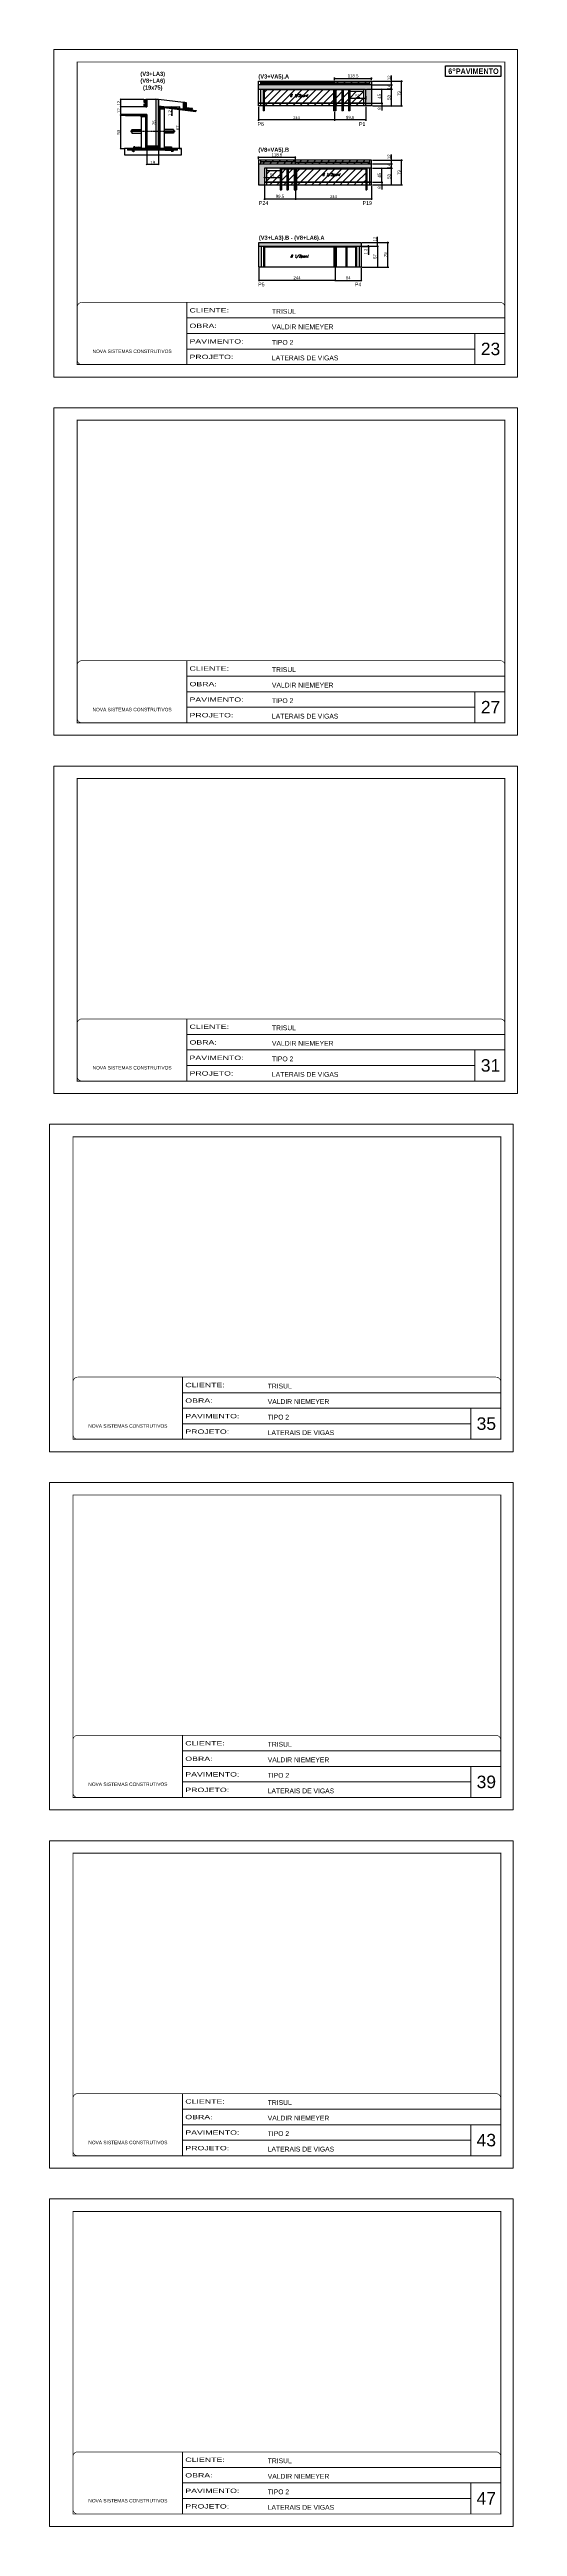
# Model space of a CAD drawing. Extents: x 3330 to 22105, y 1197 to 30204.
# Drawn here: x 16016 to 17515, y 16129 to 24070 of the extents above; entities that cross this region are included whole.
import ezdxf

# ---------------------------------------------------------------- set-up
doc = ezdxf.new("R2010")
doc.units = 0
for name, pattern in [('CONTINUO', [0]), ('DASHED', [0.75, 0.5, -0.25]), ('HIDDEN', [0.375, 0.25, -0.125])]:
    doc.linetypes.add(name, pattern=pattern)
for name, color, linetype in [('5', 5, 'Continuous'), ('barrote', 251, 'Continuous'), ('COTA', 241, 'Continuous'), ('NOMENCLATURA', 7, 'Continuous'), ('Painéis', 200, 'Continuous'), ('presilha', 1, 'Continuous'), ('SARR_2.2x10', 60, 'Continuous'), ('SARR_2.2x7', 40, 'Continuous'), ('SARR_3.5x7', 81, 'Continuous'), ('SARR_EDITAR', 141, 'Continuous'), ('TENSOR', 3, 'Continuous'), ('texto', 7, 'Continuous')]:
    doc.layers.add(name, color=color, linetype=linetype)
for name, color, linetype, lineweight in [('CARIMBO', 255, 'Continuous', 9), ('CONCRETO', 251, 'Continuous', 25), ('Folhas', 255, 'Continuous', 9), ('Hachura', 251, 'Continuous', 9), ('SARRAFO DE PRESSAO', 251, 'DASHED', 9), ('SCO-___-LAJ', 2, 'Continuous', 0)]:
    doc.layers.add(name, color=color, linetype=linetype, lineweight=lineweight)
doc.styles.add('ARIAL', font='arial.ttf')
doc.styles.add('COTA TECNICA', font='techl___.ttf', dxfattribs={"height": 10})
doc.styles.add('COTA TECNICA 2X', font='techl___.ttf', dxfattribs={"height": 10})
doc.styles.add('COTA TECNICA-50', font='techl___.ttf', dxfattribs={"height": 9})
doc.styles.add('Romans', font='romans.shx')
doc.styles.get("Standard").update_dxf_attribs({"font": 'arial.ttf'})
doc.styles.add('TECNICA', font='techb___.ttf', dxfattribs={"height": 10})
doc.styles.add('Tecnologia', font='')
doc.styles.get('Tecnologia').set_extended_font_data('Forgotten Futurist')
doc.dimstyles.new('COTA PAINEL-50', dxfattribs={"dimtxt": 9, "dimasz": 3, "dimexe": 3, "dimexo": 3, "dimgap": 3, "dimtad": 1, "dimdec": 1, "dimzin": 12, "dimdsep": 46, "dimtxsty": 'COTA TECNICA-50', "dimblk1": 'OBLIQUE', "dimblk2": 'OBLIQUE', "dimsah": 1, "dimcen": 0.9, "dimclrd": 4, "dimclre": 4, "dimclrt": 240, "dimadec": 1, "dimazin": 3, "dimtfac": 1, "dimtdec": 1, "dimtmove": 0, "dimatfit": 3, "dimfxl": 1, "dimtolj": 1, "dimtzin": 12, "dimarcsym": 0})
doc.dimstyles.new('PAINEL', dxfattribs={"dimtxt": 10, "dimasz": 3, "dimexe": 3, "dimexo": 3, "dimgap": 3, "dimtad": 1, "dimdec": 1, "dimzin": 12, "dimdsep": 46, "dimtxsty": 'COTA TECNICA', "dimblk1": 'OBLIQUE', "dimblk2": 'OBLIQUE', "dimsah": 1, "dimcen": 0.9, "dimclrd": 4, "dimclre": 4, "dimclrt": 240, "dimadec": 1, "dimazin": 3, "dimtfac": 1, "dimtdec": 1, "dimtmove": 0, "dimatfit": 3, "dimfxl": 1, "dimtolj": 1, "dimtzin": 12, "dimarcsym": 0})
doc.dimstyles.new('SECAO', dxfattribs={"dimscale": 0.333333, "dimtxt": 5, "dimasz": 9, "dimexe": 3, "dimexo": 3, "dimgap": 3, "dimtad": 1, "dimdec": 1, "dimlfac": 0.5, "dimzin": 12, "dimdsep": 46, "dimtxsty": 'COTA TECNICA 2X', "dimblk1": 'OBLIQUE', "dimblk2": 'OBLIQUE', "dimsah": 1, "dimcen": 0.9, "dimclrd": 4, "dimclre": 4, "dimclrt": 240, "dimadec": 1, "dimazin": 3, "dimtfac": 1, "dimtdec": 1, "dimtmove": 0, "dimatfit": 3, "dimfxl": 1, "dimtolj": 1, "dimtzin": 12, "dimarcsym": 0})
pattern_1 = [(135, (49483.377, -99759.7201), (-1.122532015, -1.122532015), [])]

# ---------------------------------------------------------------- blocks, each defined once
blk = doc.blocks.new('9999999999')
at = {"color": 30, "linetype": 'CONTINUO'}
for p, q in [((98564.6, 34230.2), (98564.6, 34429.4)), ((98564.6, 34379.6), (99584, 34379.6)), ((98564.6, 34329.8), (99488, 34329.8)), ((99584, 34329.8), (99488, 34329.8)), ((99488, 34329.8), (99488, 34230.2)), ((98564.6, 34280), (99488, 34280))]:
    blk.add_line(p, q, dxfattribs=at)
at = {"color": 30, "linetype": 'CONTINUO', "const_width": 2}
blk.add_lwpolyline([(99584, 34230.2), (99584, 34414.4, 0.414214), (99569, 34429.4), (98229, 34429.4, 0.414214), (98214, 34414.4), (98214, 34245.2, 0.414214), (98229, 34230.2), (99584, 34230.2)], format="xyb", dxfattribs=at)
at = {"layer": 'Folhas'}
blk.add_lwpolyline([(98139, 34190.2), (99624, 34190.2), (99624, 35240.2), (98139, 35240.2)], close=True, dxfattribs=at)
at = {"layer": 'Folhas', "color": 30, "const_width": 3}
blk.add_lwpolyline([(98214, 34230.2), (99584, 34230.2), (99584, 35200.2), (98214, 35200.2)], close=True, dxfattribs=at)
at = {"color": 7, "linetype": 'Continuous', "ltscale": 5, "style": 'ARIAL'}
for s, height, p in [('TRISUL', 15.48, (98837.7, 34393.1)), ('VALDIR NIEMEYER', 15.483, (98837.7, 34343.3)), ('TIPO 2', 15.48, (98837.7, 34293.5)), ('NOVA SISTEMAS CONSTRUTIVOS', 11.059, (98263.2, 34267.2)), ('LATERAIS DE VIGAS', 15.483, (98837.7, 34243.7))]:
    blk.add_text(s, height=height, dxfattribs=at).set_placement(p)
at = {"layer": 'Folhas', "color": 7, "style": 'Tecnologia', "width": 1.5}
for s, p in [('CLIENTE:', (98573.7, 34397.2)), ('OBRA:', (98573.7, 34347.3)), ('PAVIMENTO:', (98573.7, 34297.5)), ('PROJETO:', (98573.7, 34247.7))]:
    blk.add_text(s, height=14, dxfattribs=at).set_placement(p)
blk = doc.blocks.new('PRESILHA METÁLICA 1')
at = {"layer": 'presilha'}
for p, q in [((0, 13), (6, 13)), ((0, 13), (0, 0)), ((6, 0), (0, 0)), ((6, 15), (7, 15)), ((6, -3), (6, 15)), ((6, 13), (6, 0)), ((7, 11), (7, 20)), ((7, 15), (7, -3)), ((38, 4), (7, 4)), ((12, 21), (9, 21)), ((9, 12), (9, 19)), ((12, 19), (10, 19)), ((38, 11), (10, 11)), ((12, 21), (12, 19)), ((38, 11), (38, 4)), ((7, -3), (6, -3))]:
    blk.add_line(p, q, dxfattribs=at)
for centre, radius, start, end in [((9, 20), 1.14, 90, 180), ((10, 19), 0.57, 90, 180), ((10, 12), 0.57, 180, 270)]:
    blk.add_arc(centre, radius, start, end, dxfattribs=at)
blk = doc.blocks.new('_Oblique')
at = {"color": 0, "linetype": 'ByBlock', "lineweight": -2}
blk.add_line((-0.5, -0.5), (0.5, 0.5), dxfattribs=at)
blk = doc.blocks.new('*D2264')
at = {"layer": 'COTA', "color": 4, "lineweight": -2, "transparency": 16777216}
for p, q in [((16327.4, 23751.4), (16327.4, 23701.2)), ((16365.4, 23751.4), (16365.4, 23701.2)), ((16327.4, 23702.2), (16365.4, 23702.2))]:
    blk.add_line(p, q, dxfattribs=at)
at = {"layer": 'Defpoints', "color": 0, "transparency": 16777216}
for p in [(16327.4, 23752.4), (16365.4, 23752.4), (16365.4, 23702.2)]:
    blk.add_point(p, dxfattribs=at)
at = {"layer": 'COTA', "color": 4, "lineweight": -2, "transparency": 16777216, "xscale": 3, "yscale": 3, "zscale": 3, "rotation": 180}
blk.add_blockref('_Oblique', (16327.4, 23702.2), dxfattribs=at)
at = {"layer": 'COTA', "color": 4, "lineweight": -2, "transparency": 16777216, "xscale": 3, "yscale": 3, "zscale": 3}
blk.add_blockref('_Oblique', (16365.4, 23702.2), dxfattribs=at)
at = {"layer": 'COTA', "color": 240, "transparency": 16777216, "insert": (16346.4, 23708.3), "char_height": 10, "attachment_point": 5, "style": 'COTA TECNICA 2X'}
blk.add_mtext('\\A1;19', dxfattribs=at)
blk = doc.blocks.new('*D2265')
at = {"layer": 'COTA', "color": 4, "lineweight": -2, "transparency": 16777216}
for p, q in [((16257.7, 23858.4), (16242.8, 23858.4)), ((16243.8, 23752.4), (16243.8, 23858.4)), ((16255.4, 23752.4), (16242.8, 23752.4))]:
    blk.add_line(p, q, dxfattribs=at)
at = {"layer": 'Defpoints', "color": 0, "transparency": 16777216}
for p in [(16243.8, 23858.4), (16258.7, 23858.4), (16256.4, 23752.4)]:
    blk.add_point(p, dxfattribs=at)
at = {"layer": 'COTA', "color": 4, "lineweight": -2, "transparency": 16777216, "xscale": 3, "yscale": 3, "zscale": 3}
for p, rotation in [((16243.8, 23858.4), 90), ((16243.8, 23752.4), 270)]:
    blk.add_blockref('_Oblique', p, dxfattribs=dict(at, rotation=rotation))
at = {"layer": 'COTA', "color": 240, "transparency": 16777216, "insert": (16237.5, 23805.4), "char_height": 10, "attachment_point": 5, "rotation": 90, "style": 'COTA TECNICA 2X'}
blk.add_mtext('\\A1;53', dxfattribs=at)
blk = doc.blocks.new('*D2266')
at = {"layer": 'COTA', "color": 4, "lineweight": -2, "transparency": 16777216}
for p, q in [((16257.7, 23886.4), (16242.8, 23886.4)), ((16257.7, 23862.4), (16242.8, 23862.4)), ((16243.8, 23862.4), (16243.8, 23886.4))]:
    blk.add_line(p, q, dxfattribs=at)
at = {"layer": 'Defpoints', "color": 0, "transparency": 16777216}
for p in [(16243.8, 23886.4), (16258.7, 23886.4), (16258.7, 23862.4)]:
    blk.add_point(p, dxfattribs=at)
at = {"layer": 'COTA', "color": 4, "lineweight": -2, "transparency": 16777216, "xscale": 3, "yscale": 3, "zscale": 3}
for p, rotation in [((16243.8, 23886.4), 90), ((16243.8, 23862.4), 270)]:
    blk.add_blockref('_Oblique', p, dxfattribs=dict(at, rotation=rotation))
at = {"layer": 'COTA', "color": 240, "transparency": 16777216, "insert": (16237.7, 23874.4), "char_height": 10, "attachment_point": 5, "rotation": 90, "style": 'COTA TECNICA 2X'}
blk.add_mtext('\\A1;12', dxfattribs=at)
blk = doc.blocks.new('*D2267')
at = {"layer": 'COTA', "color": 4, "lineweight": -2, "transparency": 16777216}
for p, q in [((16318.4, 23910.4), (16242.8, 23910.4)), ((16243.8, 23886.4), (16243.8, 23910.4)), ((16257.7, 23886.4), (16242.8, 23886.4))]:
    blk.add_line(p, q, dxfattribs=at)
at = {"layer": 'Defpoints', "color": 0, "transparency": 16777216}
for p in [(16243.8, 23910.4), (16319.4, 23910.4), (16258.7, 23886.4)]:
    blk.add_point(p, dxfattribs=at)
at = {"layer": 'COTA', "color": 4, "lineweight": -2, "transparency": 16777216, "xscale": 3, "yscale": 3, "zscale": 3}
for p, rotation in [((16243.8, 23910.4), 90), ((16243.8, 23886.4), 270)]:
    blk.add_blockref('_Oblique', p, dxfattribs=dict(at, rotation=rotation))
at = {"layer": 'COTA', "color": 240, "transparency": 16777216, "insert": (16237.7, 23898.4), "char_height": 10, "attachment_point": 5, "rotation": 90, "style": 'COTA TECNICA 2X'}
blk.add_mtext('\\A1;12', dxfattribs=at)
blk = doc.blocks.new('*D2268')
at = {"layer": 'COTA', "color": 4, "lineweight": -2, "transparency": 16777216}
for p, q in [((16366.4, 23886.4), (16433.7, 23886.4)), ((16432.7, 23752.4), (16432.7, 23886.4)), ((16437.3, 23752.4), (16431.7, 23752.4))]:
    blk.add_line(p, q, dxfattribs=at)
at = {"layer": 'Defpoints', "color": 0, "transparency": 16777216}
for p in [(16365.4, 23886.4), (16432.7, 23886.4), (16438.3, 23752.4)]:
    blk.add_point(p, dxfattribs=at)
at = {"layer": 'COTA', "color": 4, "lineweight": -2, "transparency": 16777216, "xscale": 3, "yscale": 3, "zscale": 3}
for p, rotation in [((16432.7, 23886.4), 90), ((16432.7, 23752.4), 270)]:
    blk.add_blockref('_Oblique', p, dxfattribs=dict(at, rotation=rotation))
at = {"layer": 'COTA', "color": 240, "transparency": 16777216, "insert": (16426.6, 23819.4), "char_height": 10, "attachment_point": 5, "rotation": 90, "style": 'COTA TECNICA 2X'}
blk.add_mtext('\\A1;67', dxfattribs=at)
blk = doc.blocks.new('*D2269')
at = {"layer": 'COTA', "color": 4, "lineweight": -2, "transparency": 16777216}
for p, q in [((16364.4, 23910.4), (16356.2, 23910.4)), ((16357.2, 23760.4), (16357.2, 23910.4)), ((16364.4, 23760.4), (16356.2, 23760.4))]:
    blk.add_line(p, q, dxfattribs=at)
at = {"layer": 'Defpoints', "color": 0, "transparency": 16777216}
for p in [(16357.2, 23910.4), (16365.4, 23910.4), (16365.4, 23760.4)]:
    blk.add_point(p, dxfattribs=at)
at = {"layer": 'COTA', "color": 4, "lineweight": -2, "transparency": 16777216, "xscale": 3, "yscale": 3, "zscale": 3}
for p, rotation in [((16357.2, 23910.4), 90), ((16357.2, 23760.4), 270)]:
    blk.add_blockref('_Oblique', p, dxfattribs=dict(at, rotation=rotation))
at = {"layer": 'COTA', "color": 240, "transparency": 16777216, "insert": (16351.1, 23835.4), "char_height": 10, "attachment_point": 5, "rotation": 90, "style": 'COTA TECNICA 2X'}
blk.add_mtext('\\A1;75', dxfattribs=at)
blk = doc.blocks.new('*D2270')
at = {"layer": 'COTA', "color": 4, "lineweight": -2, "transparency": 16777216}
for p, q in [((16366.4, 23886.4), (16408.5, 23886.4)), ((16384, 23884.1), (16408.5, 23884.1)), ((16407.5, 23886.4), (16407.5, 23884.1)), ((16407.5, 23884.1), (16407.5, 23858))]:
    blk.add_line(p, q, dxfattribs=at)
at = {"layer": 'Defpoints', "color": 0, "transparency": 16777216}
for p in [(16365.4, 23886.4), (16383, 23884.1), (16407.5, 23886.4)]:
    blk.add_point(p, dxfattribs=at)
at = {"layer": 'COTA', "color": 4, "lineweight": -2, "transparency": 16777216, "xscale": 3, "yscale": 3, "zscale": 3}
for p, rotation in [((16407.5, 23886.4), 90), ((16407.5, 23884.1), 270)]:
    blk.add_blockref('_Oblique', p, dxfattribs=dict(at, rotation=rotation))
at = {"layer": 'COTA', "color": 240, "transparency": 16777216, "insert": (16401.5, 23866.2), "char_height": 10, "attachment_point": 5, "rotation": 90, "style": 'COTA TECNICA 2X'}
blk.add_mtext('\\A1;1.2', dxfattribs=at)
blk = doc.blocks.new('*D2279')
at = {"layer": 'COTA', "color": 4, "linetype": 'ByBlock', "lineweight": -2, "transparency": 16777216}
for p, q in [((16685, 23886.8), (16685, 23841.5)), ((16929, 23844.5), (16685, 23844.5)), ((16929, 23870.8), (16929, 23841.5))]:
    blk.add_line(p, q, dxfattribs=at)
at = {"layer": 'Defpoints', "color": 0, "linetype": 'ByBlock', "transparency": 16777216}
for p in [(16685, 23889.8), (16685, 23844.5), (16929, 23873.8)]:
    blk.add_point(p, dxfattribs=at)
at = {"layer": 'COTA', "color": 4, "linetype": 'ByBlock', "lineweight": -2, "transparency": 16777216, "xscale": 3, "yscale": 3, "zscale": 3, "rotation": 180}
blk.add_blockref('_Oblique', (16685, 23844.5), dxfattribs=at)
at = {"layer": 'COTA', "color": 4, "linetype": 'ByBlock', "lineweight": -2, "transparency": 16777216, "xscale": 3, "yscale": 3, "zscale": 3}
blk.add_blockref('_Oblique', (16929, 23844.5), dxfattribs=at)
at = {"layer": 'COTA', "color": 240, "linetype": 'ByBlock', "transparency": 16777216, "insert": (16807, 23852.1), "char_height": 9, "attachment_point": 5, "style": 'COTA TECNICA-50'}
blk.add_mtext('\\A1;244', dxfattribs=at)
blk = doc.blocks.new('*D2280')
at = {"layer": 'COTA', "color": 4, "linetype": 'ByBlock', "lineweight": -2, "transparency": 16777216}
for p, q in [((16929, 23870.8), (16929, 23841.5)), ((17028.5, 23844.5), (16929, 23844.5)), ((17028.5, 23886.8), (17028.5, 23841.5))]:
    blk.add_line(p, q, dxfattribs=at)
at = {"layer": 'Defpoints', "color": 0, "linetype": 'ByBlock', "transparency": 16777216}
for p in [(16929, 23873.8), (16929, 23844.5), (17028.5, 23889.8)]:
    blk.add_point(p, dxfattribs=at)
at = {"layer": 'COTA', "color": 4, "linetype": 'ByBlock', "lineweight": -2, "transparency": 16777216, "xscale": 3, "yscale": 3, "zscale": 3, "rotation": 180}
blk.add_blockref('_Oblique', (16929, 23844.5), dxfattribs=at)
at = {"layer": 'COTA', "color": 4, "linetype": 'ByBlock', "lineweight": -2, "transparency": 16777216, "xscale": 3, "yscale": 3, "zscale": 3}
blk.add_blockref('_Oblique', (17028.5, 23844.5), dxfattribs=at)
at = {"layer": 'COTA', "color": 240, "linetype": 'ByBlock', "transparency": 16777216, "insert": (16978.7, 23852.6), "char_height": 10, "attachment_point": 5, "style": 'COTA TECNICA'}
blk.add_mtext('\\A1;99.5', dxfattribs=at)
blk = doc.blocks.new('*D2287')
at = {"layer": 'COTA', "color": 4, "lineweight": -2, "transparency": 16777216}
for p, q in [((16977.5, 23920.4), (16977.5, 23910.3)), ((17028.5, 23913.3), (16977.5, 23913.3)), ((17028.5, 23920.4), (17028.5, 23910.3))]:
    blk.add_line(p, q, dxfattribs=at)
at = {"layer": 'Defpoints', "color": 0, "transparency": 16777216}
for p in [(16977.5, 23923.4), (16977.5, 23913.3), (17028.5, 23923.4)]:
    blk.add_point(p, dxfattribs=at)
at = {"layer": 'COTA', "color": 4, "lineweight": -2, "transparency": 16777216, "xscale": 3, "yscale": 3, "zscale": 3, "rotation": 180}
blk.add_blockref('_Oblique', (16977.5, 23913.3), dxfattribs=at)
at = {"layer": 'COTA', "color": 4, "lineweight": -2, "transparency": 16777216, "xscale": 3, "yscale": 3, "zscale": 3}
blk.add_blockref('_Oblique', (17028.5, 23913.3), dxfattribs=at)
at = {"layer": 'COTA', "color": 240, "transparency": 16777216, "insert": (17003, 23921.4), "char_height": 10, "attachment_point": 5, "style": 'COTA TECNICA'}
blk.add_mtext('\\A1;51', dxfattribs=at)
blk = doc.blocks.new('*D2288')
at = {"layer": 'COTA', "color": 4, "lineweight": -2, "transparency": 16777216}
for p, q in [((17031.5, 23942.8), (17114.5, 23942.8)), ((17111.5, 23889.8), (17111.5, 23942.8)), ((17050.5, 23889.8), (17114.5, 23889.8))]:
    blk.add_line(p, q, dxfattribs=at)
at = {"layer": 'Defpoints', "color": 0, "transparency": 16777216}
for p in [(17028.5, 23942.8), (17111.5, 23942.8), (17047.5, 23889.8)]:
    blk.add_point(p, dxfattribs=at)
at = {"layer": 'COTA', "color": 4, "lineweight": -2, "transparency": 16777216, "xscale": 3, "yscale": 3, "zscale": 3}
for p, rotation in [((17111.5, 23942.8), 90), ((17111.5, 23889.8), 270)]:
    blk.add_blockref('_Oblique', p, dxfattribs=dict(at, rotation=rotation))
at = {"layer": 'COTA', "color": 240, "transparency": 16777216, "insert": (17103.3, 23916.3), "char_height": 10, "attachment_point": 5, "rotation": 90, "style": 'COTA TECNICA'}
blk.add_mtext('\\A1;53', dxfattribs=at)
blk = doc.blocks.new('*D2289')
at = {"layer": 'COTA', "color": 4, "lineweight": -2, "transparency": 16777216}
for p, q in [((17031.5, 23897.8), (17083.5, 23897.8)), ((17050.5, 23889.8), (17083.5, 23889.8)), ((17080.5, 23897.8), (17080.5, 23889.8)), ((17080.5, 23889.8), (17080.5, 23875))]:
    blk.add_line(p, q, dxfattribs=at)
at = {"layer": 'Defpoints', "color": 0, "transparency": 16777216}
for p in [(17028.5, 23897.8), (17047.5, 23889.8), (17080.5, 23897.8)]:
    blk.add_point(p, dxfattribs=at)
at = {"layer": 'COTA', "color": 4, "lineweight": -2, "transparency": 16777216, "xscale": 3, "yscale": 3, "zscale": 3}
for p, rotation in [((17080.5, 23897.8), 90), ((17080.5, 23889.8), 270)]:
    blk.add_blockref('_Oblique', p, dxfattribs=dict(at, rotation=rotation))
at = {"layer": 'COTA', "color": 240, "transparency": 16777216, "insert": (17072.4, 23880.9), "char_height": 10, "attachment_point": 5, "rotation": 90, "style": 'COTA TECNICA'}
blk.add_mtext('\\A1;8', dxfattribs=at)
blk = doc.blocks.new('*D2290')
at = {"layer": 'COTA', "color": 4, "lineweight": -2, "transparency": 16777216}
for p, q in [((17031.5, 23942.8), (17083.5, 23942.8)), ((17080.5, 23897.8), (17080.5, 23942.8)), ((17031.5, 23897.8), (17083.5, 23897.8))]:
    blk.add_line(p, q, dxfattribs=at)
at = {"layer": 'Defpoints', "color": 0, "transparency": 16777216}
for p in [(17028.5, 23942.8), (17080.5, 23942.8), (17028.5, 23897.8)]:
    blk.add_point(p, dxfattribs=at)
at = {"layer": 'COTA', "color": 4, "lineweight": -2, "transparency": 16777216, "xscale": 3, "yscale": 3, "zscale": 3}
for p, rotation in [((17080.5, 23942.8), 90), ((17080.5, 23897.8), 270)]:
    blk.add_blockref('_Oblique', p, dxfattribs=dict(at, rotation=rotation))
at = {"layer": 'COTA', "color": 240, "transparency": 16777216, "insert": (17072.4, 23920.3), "char_height": 10, "attachment_point": 5, "rotation": 90, "style": 'COTA TECNICA'}
blk.add_mtext('\\A1;45', dxfattribs=at)
blk = doc.blocks.new('*D2285')
at = {"layer": 'COTA', "color": 4, "lineweight": -2, "transparency": 16777216}
for p, q in [((16929, 23971.8), (16929, 23980.7)), ((16929, 23977.7), (17047.5, 23977.7)), ((17047.5, 23971.8), (17047.5, 23980.7))]:
    blk.add_line(p, q, dxfattribs=at)
at = {"layer": 'Defpoints', "color": 0, "transparency": 16777216}
for p in [(16929, 23968.8), (17047.5, 23977.7), (17047.5, 23968.8)]:
    blk.add_point(p, dxfattribs=at)
at = {"layer": 'COTA', "color": 4, "lineweight": -2, "transparency": 16777216, "xscale": 3, "yscale": 3, "zscale": 3, "rotation": 180}
blk.add_blockref('_Oblique', (16929, 23977.7), dxfattribs=at)
at = {"layer": 'COTA', "color": 4, "lineweight": -2, "transparency": 16777216, "xscale": 3, "yscale": 3, "zscale": 3}
blk.add_blockref('_Oblique', (17047.5, 23977.7), dxfattribs=at)
at = {"layer": 'COTA', "color": 240, "transparency": 16777216, "insert": (16988.2, 23985.9), "char_height": 10, "attachment_point": 5, "style": 'COTA TECNICA'}
blk.add_mtext('\\A1;118.5', dxfattribs=at)
blk = doc.blocks.new('*D2286')
at = {"layer": 'COTA', "color": 4, "lineweight": -2, "transparency": 16777216}
for p, q in [((17031.5, 23942.8), (17114.5, 23942.8)), ((17050.5, 23956.8), (17114.5, 23956.8)), ((17111.5, 23942.8), (17111.5, 23956.8))]:
    blk.add_line(p, q, dxfattribs=at)
at = {"layer": 'Defpoints', "color": 0, "transparency": 16777216}
for p in [(17028.5, 23942.8), (17047.5, 23956.8), (17111.5, 23956.8)]:
    blk.add_point(p, dxfattribs=at)
at = {"layer": 'COTA', "color": 4, "lineweight": -2, "transparency": 16777216, "xscale": 3, "yscale": 3, "zscale": 3}
for p, rotation in [((17111.5, 23956.8), 90), ((17111.5, 23942.8), 270)]:
    blk.add_blockref('_Oblique', p, dxfattribs=dict(at, rotation=rotation))
at = {"layer": 'COTA', "color": 240, "transparency": 16777216, "insert": (17103.4, 23949.8), "char_height": 10, "attachment_point": 5, "rotation": 90, "style": 'COTA TECNICA'}
blk.add_mtext('\\A1;14', dxfattribs=at)
blk = doc.blocks.new('*D2283')
at = {"layer": 'COTA', "color": 4, "lineweight": -2, "transparency": 16777216}
for p, q in [((17111.5, 23968.8), (17111.5, 23987.2)), ((17050.5, 23968.8), (17114.5, 23968.8)), ((17050.5, 23956.8), (17114.5, 23956.8)), ((17111.5, 23956.8), (17111.5, 23968.8))]:
    blk.add_line(p, q, dxfattribs=at)
at = {"layer": 'Defpoints', "color": 0, "transparency": 16777216}
for p in [(17047.5, 23968.8), (17047.5, 23956.8), (17111.5, 23968.8)]:
    blk.add_point(p, dxfattribs=at)
at = {"layer": 'COTA', "color": 4, "lineweight": -2, "transparency": 16777216, "xscale": 3, "yscale": 3, "zscale": 3}
for p, rotation in [((17111.5, 23968.8), 90), ((17111.5, 23956.8), 270)]:
    blk.add_blockref('_Oblique', p, dxfattribs=dict(at, rotation=rotation))
at = {"layer": 'COTA', "color": 240, "transparency": 16777216, "insert": (17103.5, 23979.5), "char_height": 10, "attachment_point": 5, "rotation": 90, "style": 'COTA TECNICA'}
blk.add_mtext('\\A1;12', dxfattribs=at)
blk = doc.blocks.new('*D2284')
at = {"layer": 'COTA', "color": 4, "lineweight": -2, "transparency": 16777216}
for p, q in [((17050.5, 23968.8), (17146.6, 23968.8)), ((17143.6, 23889.8), (17143.6, 23968.8)), ((17050.5, 23889.8), (17146.6, 23889.8))]:
    blk.add_line(p, q, dxfattribs=at)
at = {"layer": 'Defpoints', "color": 0, "transparency": 16777216}
for p in [(17047.5, 23968.8), (17143.6, 23968.8), (17047.5, 23889.8)]:
    blk.add_point(p, dxfattribs=at)
at = {"layer": 'COTA', "color": 4, "lineweight": -2, "transparency": 16777216, "xscale": 3, "yscale": 3, "zscale": 3}
for p, rotation in [((17143.6, 23968.8), 90), ((17143.6, 23889.8), 270)]:
    blk.add_blockref('_Oblique', p, dxfattribs=dict(at, rotation=rotation))
at = {"layer": 'COTA', "color": 240, "transparency": 16777216, "insert": (17135.5, 23929.3), "char_height": 10, "attachment_point": 5, "rotation": 90, "style": 'COTA TECNICA'}
blk.add_mtext('\\A1;79', dxfattribs=at)
blk = doc.blocks.new('*D2271')
at = {"layer": 'COTA', "color": 4, "linetype": 'ByBlock', "lineweight": -2, "transparency": 16777216}
for p, q in [((16803.5, 23617.6), (16803.5, 23588.3)), ((16803.5, 23591.3), (17047.5, 23591.3)), ((17047.5, 23633.6), (17047.5, 23588.3))]:
    blk.add_line(p, q, dxfattribs=at)
at = {"layer": 'Defpoints', "color": 0, "linetype": 'ByBlock', "transparency": 16777216}
for p in [(16803.5, 23620.6), (17047.5, 23636.6), (17047.5, 23591.3)]:
    blk.add_point(p, dxfattribs=at)
at = {"layer": 'COTA', "color": 4, "linetype": 'ByBlock', "lineweight": -2, "transparency": 16777216, "xscale": 3, "yscale": 3, "zscale": 3, "rotation": 180}
blk.add_blockref('_Oblique', (16803.5, 23591.3), dxfattribs=at)
at = {"layer": 'COTA', "color": 4, "linetype": 'ByBlock', "lineweight": -2, "transparency": 16777216, "xscale": 3, "yscale": 3, "zscale": 3}
blk.add_blockref('_Oblique', (17047.5, 23591.3), dxfattribs=at)
at = {"layer": 'COTA', "color": 240, "linetype": 'ByBlock', "transparency": 16777216, "insert": (16925.5, 23598.9), "char_height": 9, "attachment_point": 5, "style": 'COTA TECNICA-50'}
blk.add_mtext('\\A1;244', dxfattribs=at)
blk = doc.blocks.new('*D2272')
at = {"layer": 'COTA', "color": 4, "linetype": 'ByBlock', "lineweight": -2, "transparency": 16777216}
for p, q in [((16704, 23633.6), (16704, 23588.3)), ((16704, 23591.3), (16803.5, 23591.3)), ((16803.5, 23617.6), (16803.5, 23588.3))]:
    blk.add_line(p, q, dxfattribs=at)
at = {"layer": 'Defpoints', "color": 0, "linetype": 'ByBlock', "transparency": 16777216}
for p in [(16704, 23636.6), (16803.5, 23620.6), (16803.5, 23591.3)]:
    blk.add_point(p, dxfattribs=at)
at = {"layer": 'COTA', "color": 4, "linetype": 'ByBlock', "lineweight": -2, "transparency": 16777216, "xscale": 3, "yscale": 3, "zscale": 3, "rotation": 180}
blk.add_blockref('_Oblique', (16704, 23591.3), dxfattribs=at)
at = {"layer": 'COTA', "color": 4, "linetype": 'ByBlock', "lineweight": -2, "transparency": 16777216, "xscale": 3, "yscale": 3, "zscale": 3}
blk.add_blockref('_Oblique', (16803.5, 23591.3), dxfattribs=at)
at = {"layer": 'COTA', "color": 240, "linetype": 'ByBlock', "transparency": 16777216, "insert": (16753.7, 23599.4), "char_height": 10, "attachment_point": 5, "style": 'COTA TECNICA'}
blk.add_mtext('\\A1;99.5', dxfattribs=at)
blk = doc.blocks.new('*D2281')
at = {"layer": 'COTA', "color": 4, "lineweight": -2, "transparency": 16777216}
for p, q in [((16704, 23667.2), (16704, 23657.1)), ((16755, 23667.2), (16755, 23657.1)), ((16704, 23660.1), (16755, 23660.1))]:
    blk.add_line(p, q, dxfattribs=at)
at = {"layer": 'Defpoints', "color": 0, "transparency": 16777216}
for p in [(16704, 23670.2), (16755, 23670.2), (16755, 23660.1)]:
    blk.add_point(p, dxfattribs=at)
at = {"layer": 'COTA', "color": 4, "lineweight": -2, "transparency": 16777216, "xscale": 3, "yscale": 3, "zscale": 3, "rotation": 180}
blk.add_blockref('_Oblique', (16704, 23660.1), dxfattribs=at)
at = {"layer": 'COTA', "color": 4, "lineweight": -2, "transparency": 16777216, "xscale": 3, "yscale": 3, "zscale": 3}
blk.add_blockref('_Oblique', (16755, 23660.1), dxfattribs=at)
at = {"layer": 'COTA', "color": 240, "transparency": 16777216, "insert": (16729.5, 23668.2), "char_height": 10, "attachment_point": 5, "style": 'COTA TECNICA'}
blk.add_mtext('\\A1;51', dxfattribs=at)
blk = doc.blocks.new('*D2273')
at = {"layer": 'COTA', "color": 4, "lineweight": -2, "transparency": 16777216}
for p, q in [((17050.5, 23689.6), (17114.5, 23689.6)), ((17111.5, 23636.6), (17111.5, 23689.6)), ((17050.5, 23636.6), (17114.5, 23636.6))]:
    blk.add_line(p, q, dxfattribs=at)
at = {"layer": 'Defpoints', "color": 0, "transparency": 16777216}
for p in [(17047.5, 23689.6), (17111.5, 23689.6), (17047.5, 23636.6)]:
    blk.add_point(p, dxfattribs=at)
at = {"layer": 'COTA', "color": 4, "lineweight": -2, "transparency": 16777216, "xscale": 3, "yscale": 3, "zscale": 3}
for p, rotation in [((17111.5, 23689.6), 90), ((17111.5, 23636.6), 270)]:
    blk.add_blockref('_Oblique', p, dxfattribs=dict(at, rotation=rotation))
at = {"layer": 'COTA', "color": 240, "transparency": 16777216, "insert": (17103.3, 23663.1), "char_height": 10, "attachment_point": 5, "rotation": 90, "style": 'COTA TECNICA'}
blk.add_mtext('\\A1;53', dxfattribs=at)
blk = doc.blocks.new('*D2274')
at = {"layer": 'COTA', "color": 4, "lineweight": -2, "transparency": 16777216}
for p, q in [((17050.5, 23644.6), (17083.5, 23644.6)), ((17050.5, 23636.6), (17083.5, 23636.6)), ((17080.5, 23644.6), (17080.5, 23636.6)), ((17080.5, 23636.6), (17080.5, 23621.8))]:
    blk.add_line(p, q, dxfattribs=at)
at = {"layer": 'Defpoints', "color": 0, "transparency": 16777216}
for p in [(17047.5, 23644.6), (17047.5, 23636.6), (17080.5, 23644.6)]:
    blk.add_point(p, dxfattribs=at)
at = {"layer": 'COTA', "color": 4, "lineweight": -2, "transparency": 16777216, "xscale": 3, "yscale": 3, "zscale": 3}
for p, rotation in [((17080.5, 23644.6), 90), ((17080.5, 23636.6), 270)]:
    blk.add_blockref('_Oblique', p, dxfattribs=dict(at, rotation=rotation))
at = {"layer": 'COTA', "color": 240, "transparency": 16777216, "insert": (17072.4, 23627.7), "char_height": 10, "attachment_point": 5, "rotation": 90, "style": 'COTA TECNICA'}
blk.add_mtext('\\A1;8', dxfattribs=at)
blk = doc.blocks.new('*D2275')
at = {"layer": 'COTA', "color": 4, "lineweight": -2, "transparency": 16777216}
for p, q in [((17050.5, 23689.6), (17083.5, 23689.6)), ((17080.5, 23644.6), (17080.5, 23689.6)), ((17050.5, 23644.6), (17083.5, 23644.6))]:
    blk.add_line(p, q, dxfattribs=at)
at = {"layer": 'Defpoints', "color": 0, "transparency": 16777216}
for p in [(17047.5, 23689.6), (17080.5, 23689.6), (17047.5, 23644.6)]:
    blk.add_point(p, dxfattribs=at)
at = {"layer": 'COTA', "color": 4, "lineweight": -2, "transparency": 16777216, "xscale": 3, "yscale": 3, "zscale": 3}
for p, rotation in [((17080.5, 23689.6), 90), ((17080.5, 23644.6), 270)]:
    blk.add_blockref('_Oblique', p, dxfattribs=dict(at, rotation=rotation))
at = {"layer": 'COTA', "color": 240, "transparency": 16777216, "insert": (17072.4, 23667.1), "char_height": 10, "attachment_point": 5, "rotation": 90, "style": 'COTA TECNICA'}
blk.add_mtext('\\A1;45', dxfattribs=at)
blk = doc.blocks.new('*D2282')
at = {"layer": 'COTA', "color": 4, "lineweight": -2, "transparency": 16777216}
for p, q in [((16685, 23718.6), (16685, 23727.5)), ((16803.5, 23724.5), (16685, 23724.5)), ((16803.5, 23718.6), (16803.5, 23727.5))]:
    blk.add_line(p, q, dxfattribs=at)
at = {"layer": 'Defpoints', "color": 0, "transparency": 16777216}
for p in [(16685, 23724.5), (16685, 23715.6), (16803.5, 23715.6)]:
    blk.add_point(p, dxfattribs=at)
at = {"layer": 'COTA', "color": 4, "lineweight": -2, "transparency": 16777216, "xscale": 3, "yscale": 3, "zscale": 3, "rotation": 180}
blk.add_blockref('_Oblique', (16685, 23724.5), dxfattribs=at)
at = {"layer": 'COTA', "color": 4, "lineweight": -2, "transparency": 16777216, "xscale": 3, "yscale": 3, "zscale": 3}
blk.add_blockref('_Oblique', (16803.5, 23724.5), dxfattribs=at)
at = {"layer": 'COTA', "color": 240, "transparency": 16777216, "insert": (16744.2, 23732.7), "char_height": 10, "attachment_point": 5, "style": 'COTA TECNICA'}
blk.add_mtext('\\A1;118.5', dxfattribs=at)
blk = doc.blocks.new('*D2276')
at = {"layer": 'COTA', "color": 4, "lineweight": -2, "transparency": 16777216}
for p, q in [((17050.5, 23703.6), (17114.5, 23703.6)), ((17050.5, 23689.6), (17114.5, 23689.6)), ((17111.5, 23689.6), (17111.5, 23703.6))]:
    blk.add_line(p, q, dxfattribs=at)
at = {"layer": 'Defpoints', "color": 0, "transparency": 16777216}
for p in [(17047.5, 23703.6), (17047.5, 23689.6), (17111.5, 23703.6)]:
    blk.add_point(p, dxfattribs=at)
at = {"layer": 'COTA', "color": 4, "lineweight": -2, "transparency": 16777216, "xscale": 3, "yscale": 3, "zscale": 3}
for p, rotation in [((17111.5, 23703.6), 90), ((17111.5, 23689.6), 270)]:
    blk.add_blockref('_Oblique', p, dxfattribs=dict(at, rotation=rotation))
at = {"layer": 'COTA', "color": 240, "transparency": 16777216, "insert": (17103.4, 23696.6), "char_height": 10, "attachment_point": 5, "rotation": 90, "style": 'COTA TECNICA'}
blk.add_mtext('\\A1;14', dxfattribs=at)
blk = doc.blocks.new('*D2277')
at = {"layer": 'COTA', "color": 4, "lineweight": -2, "transparency": 16777216}
for p, q in [((17050.5, 23715.6), (17114.5, 23715.6)), ((17050.5, 23703.6), (17114.5, 23703.6)), ((17111.5, 23715.6), (17111.5, 23734)), ((17111.5, 23703.6), (17111.5, 23715.6))]:
    blk.add_line(p, q, dxfattribs=at)
at = {"layer": 'Defpoints', "color": 0, "transparency": 16777216}
for p in [(17047.5, 23715.6), (17047.5, 23703.6), (17111.5, 23715.6)]:
    blk.add_point(p, dxfattribs=at)
at = {"layer": 'COTA', "color": 4, "lineweight": -2, "transparency": 16777216, "xscale": 3, "yscale": 3, "zscale": 3}
for p, rotation in [((17111.5, 23715.6), 90), ((17111.5, 23703.6), 270)]:
    blk.add_blockref('_Oblique', p, dxfattribs=dict(at, rotation=rotation))
at = {"layer": 'COTA', "color": 240, "transparency": 16777216, "insert": (17103.5, 23726.3), "char_height": 10, "attachment_point": 5, "rotation": 90, "style": 'COTA TECNICA'}
blk.add_mtext('\\A1;12', dxfattribs=at)
blk = doc.blocks.new('*D2278')
at = {"layer": 'COTA', "color": 4, "lineweight": -2, "transparency": 16777216}
for p, q in [((17050.5, 23715.6), (17146.6, 23715.6)), ((17143.6, 23636.6), (17143.6, 23715.6)), ((17050.5, 23636.6), (17146.6, 23636.6))]:
    blk.add_line(p, q, dxfattribs=at)
at = {"layer": 'Defpoints', "color": 0, "transparency": 16777216}
for p in [(17047.5, 23715.6), (17143.6, 23715.6), (17047.5, 23636.6)]:
    blk.add_point(p, dxfattribs=at)
at = {"layer": 'COTA', "color": 4, "lineweight": -2, "transparency": 16777216, "xscale": 3, "yscale": 3, "zscale": 3}
for p, rotation in [((17143.6, 23715.6), 90), ((17143.6, 23636.6), 270)]:
    blk.add_blockref('_Oblique', p, dxfattribs=dict(at, rotation=rotation))
at = {"layer": 'COTA', "color": 240, "transparency": 16777216, "insert": (17135.5, 23676.1), "char_height": 10, "attachment_point": 5, "rotation": 90, "style": 'COTA TECNICA'}
blk.add_mtext('\\A1;79', dxfattribs=at)
blk = doc.blocks.new('*D2291')
at = {"layer": 'COTA', "color": 4, "linetype": 'ByBlock', "lineweight": -2, "transparency": 16777216}
for p, q in [((17017.5, 23439.9), (17069.3, 23439.9)), ((17066.3, 23439.9), (17066.3, 23372.9)), ((17017.5, 23372.9), (17069.3, 23372.9))]:
    blk.add_line(p, q, dxfattribs=at)
at = {"layer": 'Defpoints', "color": 0, "linetype": 'ByBlock', "transparency": 16777216}
for p in [(17014.5, 23439.9), (17014.5, 23372.9), (17066.3, 23372.9)]:
    blk.add_point(p, dxfattribs=at)
at = {"layer": 'COTA', "color": 4, "linetype": 'ByBlock', "lineweight": -2, "transparency": 16777216, "xscale": 3, "yscale": 3, "zscale": 3}
for p, rotation in [((17066.3, 23439.9), 90), ((17066.3, 23372.9), 270)]:
    blk.add_blockref('_Oblique', p, dxfattribs=dict(at, rotation=rotation))
at = {"layer": 'COTA', "color": 240, "linetype": 'ByBlock', "transparency": 16777216, "insert": (17058.2, 23406.4), "char_height": 10, "attachment_point": 5, "rotation": 90, "style": 'COTA TECNICA'}
blk.add_mtext('\\A1;67', dxfattribs=at)
blk = doc.blocks.new('*D2292')
at = {"layer": 'COTA', "color": 4, "linetype": 'ByBlock', "lineweight": -2, "transparency": 16777216}
for p, q in [((16686.5, 23369.9), (16686.5, 23327.1)), ((16930.5, 23369.9), (16930.5, 23327.1)), ((16930.5, 23330.1), (16686.5, 23330.1))]:
    blk.add_line(p, q, dxfattribs=at)
at = {"layer": 'Defpoints', "color": 0, "linetype": 'ByBlock', "transparency": 16777216}
for p in [(16686.5, 23372.9), (16930.5, 23372.9), (16686.5, 23330.1)]:
    blk.add_point(p, dxfattribs=at)
at = {"layer": 'COTA', "color": 4, "linetype": 'ByBlock', "lineweight": -2, "transparency": 16777216, "xscale": 3, "yscale": 3, "zscale": 3, "rotation": 180}
blk.add_blockref('_Oblique', (16686.5, 23330.1), dxfattribs=at)
at = {"layer": 'COTA', "color": 4, "linetype": 'ByBlock', "lineweight": -2, "transparency": 16777216, "xscale": 3, "yscale": 3, "zscale": 3}
blk.add_blockref('_Oblique', (16930.5, 23330.1), dxfattribs=at)
at = {"layer": 'COTA', "color": 240, "linetype": 'ByBlock', "transparency": 16777216, "insert": (16808.5, 23338.2), "char_height": 10, "attachment_point": 5, "style": 'COTA TECNICA'}
blk.add_mtext('\\A1;244', dxfattribs=at)
blk = doc.blocks.new('*D2293')
at = {"layer": 'COTA', "color": 4, "linetype": 'ByBlock', "lineweight": -2, "transparency": 16777216}
for p, q in [((16930.5, 23369.9), (16930.5, 23327.1)), ((17014.5, 23369.9), (17014.5, 23327.1)), ((16930.5, 23330.1), (17014.5, 23330.1))]:
    blk.add_line(p, q, dxfattribs=at)
at = {"layer": 'Defpoints', "color": 0, "linetype": 'ByBlock', "transparency": 16777216}
for p in [(16930.5, 23372.9), (17014.5, 23372.9), (17014.5, 23330.1)]:
    blk.add_point(p, dxfattribs=at)
at = {"layer": 'COTA', "color": 4, "linetype": 'ByBlock', "lineweight": -2, "transparency": 16777216, "xscale": 3, "yscale": 3, "zscale": 3, "rotation": 180}
blk.add_blockref('_Oblique', (16930.5, 23330.1), dxfattribs=at)
at = {"layer": 'COTA', "color": 4, "linetype": 'ByBlock', "lineweight": -2, "transparency": 16777216, "xscale": 3, "yscale": 3, "zscale": 3}
blk.add_blockref('_Oblique', (17014.5, 23330.1), dxfattribs=at)
at = {"layer": 'COTA', "color": 240, "linetype": 'ByBlock', "transparency": 16777216, "insert": (16972.5, 23338.2), "char_height": 10, "attachment_point": 5, "style": 'COTA TECNICA'}
blk.add_mtext('\\A1;84', dxfattribs=at)
blk = doc.blocks.new('*D2294')
at = {"layer": 'COTA', "color": 4, "linetype": 'ByBlock', "lineweight": -2, "transparency": 16777216}
for p, q in [((17017.5, 23451.9), (17069.3, 23451.9)), ((17017.5, 23439.9), (17069.3, 23439.9)), ((17066.3, 23451.9), (17066.3, 23470.2)), ((17066.3, 23439.9), (17066.3, 23451.9))]:
    blk.add_line(p, q, dxfattribs=at)
at = {"layer": 'Defpoints', "color": 0, "linetype": 'ByBlock', "transparency": 16777216}
for p in [(17014.5, 23451.9), (17014.5, 23439.9), (17066.3, 23451.9)]:
    blk.add_point(p, dxfattribs=at)
at = {"layer": 'COTA', "color": 4, "linetype": 'ByBlock', "lineweight": -2, "transparency": 16777216, "xscale": 3, "yscale": 3, "zscale": 3}
for p, rotation in [((17066.3, 23451.9), 90), ((17066.3, 23439.9), 270)]:
    blk.add_blockref('_Oblique', p, dxfattribs=dict(at, rotation=rotation))
at = {"layer": 'COTA', "color": 240, "linetype": 'ByBlock', "transparency": 16777216, "insert": (17058.3, 23462.6), "char_height": 10, "attachment_point": 5, "rotation": 90, "style": 'COTA TECNICA'}
blk.add_mtext('\\A1;12', dxfattribs=at)
blk = doc.blocks.new('*D2295')
at = {"layer": 'COTA', "color": 4, "linetype": 'ByBlock', "lineweight": -2, "transparency": 16777216}
for p, q in [((17017.5, 23451.9), (17103, 23451.9)), ((17100, 23372.9), (17100, 23451.9)), ((17017.5, 23372.9), (17103, 23372.9))]:
    blk.add_line(p, q, dxfattribs=at)
at = {"layer": 'Defpoints', "color": 0, "linetype": 'ByBlock', "transparency": 16777216}
for p in [(17014.5, 23451.9), (17100, 23451.9), (17014.5, 23372.9)]:
    blk.add_point(p, dxfattribs=at)
at = {"layer": 'COTA', "color": 4, "linetype": 'ByBlock', "lineweight": -2, "transparency": 16777216, "xscale": 3, "yscale": 3, "zscale": 3}
for p, rotation in [((17100, 23451.9), 90), ((17100, 23372.9), 270)]:
    blk.add_blockref('_Oblique', p, dxfattribs=dict(at, rotation=rotation))
at = {"layer": 'COTA', "color": 240, "linetype": 'ByBlock', "transparency": 16777216, "insert": (17091.9, 23412.4), "char_height": 10, "attachment_point": 5, "rotation": 90, "style": 'COTA TECNICA'}
blk.add_mtext('\\A1;79', dxfattribs=at)
blk = doc.blocks.new('*D2296')
at = {"layer": 'COTA', "color": 4, "linetype": 'ByBlock', "lineweight": -2, "transparency": 16777216}
for p, q in [((17017.5, 23439.9), (17040.4, 23439.9)), ((17017.5, 23438.7), (17040.4, 23438.7)), ((17037.4, 23439.9), (17037.4, 23442.9)), ((17037.4, 23439.9), (17037.4, 23438.7)), ((17037.4, 23438.7), (17037.4, 23412.3))]:
    blk.add_line(p, q, dxfattribs=at)
at = {"layer": 'Defpoints', "color": 0, "linetype": 'ByBlock', "transparency": 16777216}
for p in [(17014.5, 23439.9), (17014.5, 23438.7), (17037.4, 23438.7)]:
    blk.add_point(p, dxfattribs=at)
at = {"layer": 'COTA', "color": 4, "linetype": 'ByBlock', "lineweight": -2, "transparency": 16777216, "xscale": 3, "yscale": 3, "zscale": 3}
for p, rotation in [((17037.4, 23439.9), 270), ((17037.4, 23438.7), 90)]:
    blk.add_blockref('_Oblique', p, dxfattribs=dict(at, rotation=rotation))
at = {"layer": 'COTA', "color": 240, "linetype": 'ByBlock', "transparency": 16777216, "insert": (17029.3, 23422.5), "char_height": 10, "attachment_point": 5, "rotation": 90, "style": 'COTA TECNICA'}
blk.add_mtext('\\A1;1.2', dxfattribs=at)

msp = doc.modelspace()

# ---------------------------------------------------------------- hatches: boundary and pattern name
at = {"layer": 'COTA'}
h = msp.add_hatch(dxfattribs=at)
h.set_pattern_fill('AR-CONC', color=256, scale=0.03)
h.set_pattern_definition([(50, (-1679.2324, -1148.575), (5.4655401, -0.47817257), [0.5715, -6.2865]), (355, (-1679.2324, -1148.575), (-1.0573026, 5.7317054), [0.4572, -5.0292175]), (100.451445, (-1678.777, -1148.615), (4.4082374, 5.2535326), [0.4857003, -5.3427073]), (46.1842, (-1679.2324, -1147.051), (8.1323712, -1.2612698), [0.85725, -9.42975]), (96.635558, (-1678.555, -1147.156), (7.122124, 7.4227837), [0.7285507, -8.0140682]), (351.18415, (-1679.232, -1147.051), (7.122124, 7.4227837), [0.685799, -7.543792]), (21, (-1678.4704, -1147.432), (4.54843174, -3.06795595), [0.5715, -6.2865]), (326, (-1678.4704, -1147.432), (1.8540609, 5.525639), [0.4572, -5.0292]), (71.451445, (-1678.0914, -1147.688), (6.4024926, 2.4576831), [0.4857003, -5.3426981]), (37.5, (-1679.2324, -1148.5751), (0.0926581, 2.53665117), [0, -4.96824, 0, -5.1054, 0, -5.04825]), (7.5, (-1679.2324, -1148.575), (2.00458988, 3.00541724), [0, -2.91084, 0, -4.85394, 0, -1.92405]), (327.5, (-1680.9317, -1148.5751), (4.06771786, -0.17186232), [0, -1.905, 0, -5.9436, 0, -7.8867]), (317.5, (-1681.6937, -1148.575), (4.44387544, 0.76279473), [0, -2.4765, 0, -3.94716, 0, -5.6007])])
h.paths.add_polyline_path([(17047.47, 23956.84), (16684.97, 23956.84), (16684.97, 23942.84), (16928.97, 23942.84), (17028.47, 23942.84), (17028.47, 23897.84), (17028.47, 23889.84), (17047.47, 23889.84)])
h = msp.add_hatch(dxfattribs=at)
h.set_pattern_fill('AR-CONC', color=256, scale=0.03)
h.set_pattern_definition([(50, (-1679.2324, -1401.7777), (5.4655401, -0.47817257), [0.5715, -6.2865]), (355, (-1679.2324, -1401.778), (-1.0573026, 5.7317054), [0.4572, -5.0292175]), (100.451445, (-1678.777, -1401.8176), (4.4082374, 5.2535326), [0.4857003, -5.3427073]), (46.1842, (-1679.2324, -1400.254), (8.1323712, -1.2612698), [0.85725, -9.42975]), (96.635558, (-1678.555, -1400.359), (7.122124, 7.4227837), [0.7285507, -8.0140682]), (351.18415, (-1679.232, -1400.254), (7.122124, 7.4227837), [0.685799, -7.543792]), (21, (-1678.4704, -1400.6347), (4.54843174, -3.06795595), [0.5715, -6.2865]), (326, (-1678.4704, -1400.635), (1.8540609, 5.525639), [0.4572, -5.0292]), (71.451445, (-1678.0914, -1400.8904), (6.4024926, 2.4576831), [0.4857003, -5.3426981]), (37.5, (-1679.2324, -1401.7777), (0.0926581, 2.53665117), [0, -4.96824, 0, -5.1054, 0, -5.04825]), (7.5, (-1679.2324, -1401.7777), (2.00458988, 3.00541724), [0, -2.91084, 0, -4.85394, 0, -1.92405]), (327.5, (-1680.9317, -1401.7777), (4.06771786, -0.17186232), [0, -1.905, 0, -5.9436, 0, -7.8867]), (317.5, (-1681.6937, -1401.7777), (4.44387544, 0.76279473), [0, -2.4765, 0, -3.94716, 0, -5.6007])])
h.paths.add_polyline_path([(16684.97, 23636.64), (16703.97, 23636.64), (16703.97, 23644.64), (16703.97, 23689.64), (16803.47, 23689.64), (17047.47, 23689.64), (17047.47, 23703.64), (16684.97, 23703.64)])
at = {"layer": 'COTA', "linetype": 'ByBlock'}
h = msp.add_hatch(dxfattribs=at)
h.set_pattern_fill('AR-CONC', color=256, scale=0.03)
h.set_pattern_definition([(50, (-112602.377, -3132.51), (5.46554007, -0.47817257), [0.5715, -6.2865]), (355, (-112602.377, -3132.51), (-1.05730264, 5.73170536), [0.4572, -5.02921753]), (100.4514447, (-112601.922, -3132.55), (4.40823741, 5.25353256), [0.48570026, -5.34270734]), (46.1842, (-112602.377, -3130.986), (8.13237123, -1.26126984), [0.85725, -9.42975]), (96.6355576, (-112601.6995, -3131.091), (7.122124, 7.42278374), [0.7285507, -8.01406824]), (351.184151, (-112602.377, -3130.986), (7.122124, 7.42278374), [0.685799, -7.54379196]), (21, (-112601.615, -3131.367), (4.54843174, -3.06795595), [0.5715, -6.2865]), (326, (-112601.615, -3131.367), (1.85406085, 5.52563898), [0.4572, -5.0292]), (71.451445, (-112601.236, -3131.6226), (6.40249258, 2.45768307), [0.48570026, -5.34269813]), (37.5, (-112602.3772, -3132.5099), (0.092658098, 2.536651166), [0, -4.96824, 0, -5.1054, 0, -5.04825]), (7.5, (-112602.3772, -3132.51), (2.004589875, 3.005417245), [0, -2.91084, 0, -4.85394, 0, -1.92405]), (327.5, (-112604.0765, -3132.5099), (4.067717855, -0.17186232), [0, -1.905, 0, -5.9436, 0, -7.8867]), (317.5, (-112604.8385, -3132.51), (4.44387544, 0.76279473), [0, -2.4765, 0, -3.94716, 0, -5.6007])])
h.paths.add_polyline_path([(17014.47, 23439.9), (17014.47, 23451.9), (16686.47, 23451.9), (16686.47, 23439.9)])
at = {"layer": 'Hachura', "linetype": 'ByBlock'}
h = msp.add_hatch(dxfattribs=at)
h.set_pattern_fill('ANSI31', color=256, scale=5)
h.paths.add_polyline_path([(16928.97, 23956.84), (16928.97, 23968.84), (16691.97, 23968.84), (16691.97, 23956.84)])
h.paths.add_polyline_path([(17040.47, 23956.84), (17040.47, 23968.84), (16928.97, 23968.84), (16928.97, 23956.84)])
h = msp.add_hatch(dxfattribs=at)
h.set_pattern_fill('ANSI31', color=256, scale=5)
h.paths.add_polyline_path([(16925.47, 23897.84), (16925.47, 23940.64), (16703.47, 23940.64), (16703.47, 23897.84)])
h.paths.add_polyline_path([(16932.47, 23897.84), (16952.68, 23897.84), (16952.68, 23940.64), (16932.47, 23940.64)])
h.paths.add_polyline_path([(16952.68, 23897.84), (16956.18, 23897.84), (16956.18, 23940.64), (16952.68, 23940.64)])
h.paths.add_polyline_path([(16973.97, 23940.64), (16956.18, 23940.64), (16956.18, 23897.84), (16973.97, 23897.84)])
h.paths.add_polyline_path([(16977.47, 23897.84), (17021.47, 23897.84), (17021.47, 23935.84), (16977.47, 23935.84)])
h = msp.add_hatch(dxfattribs=at)
h.set_pattern_fill('ANSI31', color=256, scale=5)
h.paths.add_polyline_path([(17021.47, 23897.84), (17021.47, 23889.84), (16977.47, 23889.84), (16977.47, 23897.84)])
h.paths.add_polyline_path([(16973.97, 23897.84), (16973.97, 23889.84), (16956.18, 23889.84), (16956.18, 23897.84)])
h.paths.add_polyline_path([(16932.47, 23889.84), (16932.47, 23897.84), (16952.68, 23897.84), (16952.68, 23889.84)])
h.paths.add_polyline_path([(16925.47, 23897.84), (16925.47, 23889.84), (16703.47, 23889.84), (16703.47, 23897.84)])
h = msp.add_hatch(dxfattribs=at)
h.set_pattern_fill('ANSI31', color=256, scale=5)
h.paths.add_polyline_path([(16691.97, 23715.64), (16691.97, 23703.64), (16803.47, 23703.64), (16803.47, 23715.64)])
h.paths.add_polyline_path([(16803.47, 23715.64), (16803.47, 23703.64), (17040.47, 23703.64), (17040.47, 23715.64)])
h = msp.add_hatch(dxfattribs=at)
h.set_pattern_fill('ANSI31', color=256, scale=5)
h.paths.add_polyline_path([(16710.97, 23682.64), (16710.97, 23644.64), (16754.97, 23644.64), (16754.97, 23682.64)])
h.paths.add_polyline_path([(16776.27, 23687.44), (16758.47, 23687.44), (16758.47, 23644.64), (16776.27, 23644.64)])
h.paths.add_polyline_path([(16779.77, 23687.44), (16776.27, 23687.44), (16776.27, 23644.64), (16779.77, 23644.64)])
h.paths.add_polyline_path([(16779.77, 23644.64), (16799.97, 23644.64), (16799.97, 23687.44), (16779.77, 23687.44)])
h.paths.add_polyline_path([(17028.97, 23644.64), (17028.97, 23687.44), (16806.97, 23687.44), (16806.97, 23644.64)])
h = msp.add_hatch(dxfattribs=at)
h.set_pattern_fill('ANSI31', color=256, scale=5)
h.paths.add_polyline_path([(16710.97, 23644.64), (16710.97, 23636.64), (16754.97, 23636.64), (16754.97, 23644.64)])
h.paths.add_polyline_path([(16758.47, 23644.64), (16758.47, 23636.64), (16776.27, 23636.64), (16776.27, 23644.64)])
h.paths.add_polyline_path([(16799.97, 23636.64), (16799.97, 23644.64), (16779.77, 23644.64), (16779.77, 23636.64)])
h.paths.add_polyline_path([(16806.97, 23644.64), (16806.97, 23636.64), (17028.97, 23636.64), (17028.97, 23644.64)])
at = {"layer": 'SARR_2.2x10'}
h = msp.add_hatch(dxfattribs=at)
h.set_pattern_fill('ANSI31', color=256, scale=0.5, angle=82.874984)
h.set_pattern_definition([(127.8749837, (33978.373, -102784.6912), (-1.253096645, -0.974630724), [])])
h.paths.add_polyline_path([(16473.83, 23881.18), (16473.28, 23876.81), (16453.44, 23879.29), (16453.98, 23883.66)])
h = msp.add_hatch(dxfattribs=at)
h.set_pattern_fill('ANSI31', color=256, scale=0.5, angle=90)
h.set_pattern_definition(pattern_1)
h.paths.add_polyline_path([(16289.84, 23756.85), (16289.84, 23752.45), (16309.84, 23752.45), (16309.84, 23756.85)])
h = msp.add_hatch(dxfattribs=at)
h.set_pattern_fill('ANSI31', color=256, scale=0.5, angle=90)
h.set_pattern_definition(pattern_1)
h.paths.add_polyline_path([(16403.04, 23756.85), (16403.04, 23752.45), (16383.04, 23752.45), (16383.04, 23756.85)])
at = {"layer": 'SARR_2.2x7'}
h = msp.add_hatch(dxfattribs=at)
h.set_pattern_fill('ANSI31', color=256, scale=0.5, angle=180)
h.set_pattern_definition([(225, (139836.0081, 57063.9882), (1.122532015, -1.122532015), [])])
h.paths.add_polyline_path([(16319.44, 23900.45), (16323.84, 23900.45), (16323.84, 23910.45), (16319.44, 23910.45)])
h = msp.add_hatch(dxfattribs=at)
h.set_pattern_fill('ANSI31', color=256, scale=0.5, angle=90)
h.set_pattern_definition([(135, (49477.377, -99658.1201), (-1.122532015, -1.122532015), [])])
h.paths.add_polyline_path([(16323.84, 23858.45), (16323.84, 23854.05), (16309.84, 23854.05), (16309.84, 23858.45)])
h = msp.add_hatch(dxfattribs=at)
h.set_pattern_fill('ANSI31', color=256, scale=0.5, angle=180)
h.set_pattern_definition([(225, (139836.0081, 57049.9882), (1.122532015, -1.122532015), [])])
h.paths.add_polyline_path([(16319.44, 23886.45), (16323.84, 23886.45), (16323.84, 23896.45), (16319.44, 23896.45)])
h = msp.add_hatch(dxfattribs=at)
h.set_pattern_fill('ANSI31', color=256, scale=0.5, angle=90)
h.set_pattern_definition([(135, (49536.577, -99632.5069), (-1.122532015, -1.122532015), [])])
h.paths.add_polyline_path([(16383.04, 23884.06), (16383.04, 23879.66), (16369.04, 23879.66), (16369.04, 23884.06)])
h = msp.add_hatch(dxfattribs=at)
h.set_pattern_fill('ANSI31', color=256, scale=0.5, angle=180)
h.set_pattern_definition([(225, (139965.6081, 57053.9882), (1.122532015, -1.122532015), [])])
h.paths.add_polyline_path([(16449.04, 23890.45), (16453.44, 23890.45), (16453.44, 23900.45), (16449.04, 23900.45)])
h = msp.add_hatch(dxfattribs=at)
h.set_pattern_fill('ANSI31', color=256, scale=0.5, angle=180)
h.set_pattern_definition([(225, (139965.6081, 57043.9104), (1.122532015, -1.122532015), [])])
h.paths.add_polyline_path([(16449.04, 23880.37), (16453.44, 23880.37), (16453.44, 23890.37), (16449.04, 23890.37)])
h = msp.add_hatch(dxfattribs=at)
h.set_pattern_fill('ANSI31', color=256, scale=0.5, angle=90)
h.set_pattern_definition([(135, (49562.977, -99759.7201), (-1.122532015, -1.122532015), [])])
h.paths.add_polyline_path([(16341.44, 23752.45), (16341.44, 23756.85), (16327.44, 23756.85), (16327.44, 23752.45)])
h = msp.add_hatch(dxfattribs=at)
h.set_pattern_fill('ANSI31', color=256, scale=0.5, angle=90)
h.set_pattern_definition([(135, (49500.977, -99759.7201), (-1.122532015, -1.122532015), [])])
h.paths.add_polyline_path([(16351.44, 23752.45), (16351.44, 23756.85), (16365.44, 23756.85), (16365.44, 23752.45)])

# ---------------------------------------------------------------- linework, layer by layer
at = {"ltscale": 3}
for p, q in [((16277.84, 23811.1), (16277.84, 23805.1)), ((16279.84, 23811.1), (16277.84, 23811.1)), ((16279.84, 23805.1), (16277.84, 23805.1)), ((16279.84, 23814.1), (16279.84, 23802.1)), ((16279.84, 23814.1), (16309.84, 23814.1)), ((16309.84, 23809.1), (16279.84, 23809.1)), ((16309.84, 23807.1), (16279.84, 23807.1)), ((16279.84, 23802.1), (16309.84, 23802.1)), ((16413.04, 23814.1), (16383.04, 23814.1)), ((16383.04, 23809.1), (16413.04, 23809.1)), ((16383.04, 23807.1), (16413.04, 23807.1)), ((16413.04, 23802.1), (16383.04, 23802.1)), ((16413.04, 23814.1), (16413.04, 23802.1)), ((16413.04, 23811.1), (16415.04, 23811.1)), ((16413.04, 23805.1), (16415.04, 23805.1)), ((16415.04, 23811.1), (16415.04, 23805.1))]:
    msp.add_line(p, q, dxfattribs=at)
at = {"layer": 'barrote', "elevation": 0}
msp.add_lwpolyline([(16256.38, 23732.45), (16438.3, 23732.45), (16438.3, 23752.45), (16256.38, 23752.45)], close=True, dxfattribs=at)
at = {"layer": 'CONCRETO', "linetype": 'Continuous'}
for p, q in [((16323.84, 23886.45), (16323.84, 23910.45)), ((16365.44, 23910.45), (16327.44, 23910.45)), ((16327.44, 23910.45), (16327.44, 23886.45)), ((16365.44, 23890.29), (16365.44, 23910.45)), ((16445.44, 23900.45), (16365.44, 23910.45)), ((16365.44, 23910.45), (16365.44, 23890.29)), ((16327.44, 23886.45), (16258.74, 23886.45)), ((16327.44, 23862.45), (16327.44, 23760.45)), ((16365.44, 23760.45), (16365.44, 23890.29)), ((16445.44, 23880.29), (16445.44, 23900.45)), ((16445.44, 23880.29), (16445.44, 23900.45)), ((16327.44, 23760.45), (16365.44, 23760.45))]:
    msp.add_line(p, q, dxfattribs=at)
at = {"layer": 'COTA', "linetype": 'ByBlock'}
for p, q in [((16684.97, 23942.84), (16684.97, 23956.84)), ((16703.47, 23873.84), (16699.97, 23873.84)), ((16932.47, 23873.84), (16925.47, 23873.84)), ((16956.18, 23873.84), (16952.68, 23873.84)), ((16977.47, 23873.84), (16973.97, 23873.84)), ((17047.47, 23689.64), (17047.47, 23703.64)), ((16754.97, 23620.64), (16758.47, 23620.64)), ((16776.27, 23620.64), (16779.77, 23620.64)), ((16799.97, 23620.64), (16806.97, 23620.64)), ((17028.97, 23620.64), (17032.47, 23620.64)), ((16686.47, 23439.9), (16686.47, 23451.9)), ((16686.47, 23451.9), (17014.47, 23451.9)), ((17014.47, 23438.7), (16686.47, 23438.7)), ((17014.47, 23451.9), (17014.47, 23439.9))]:
    msp.add_line(p, q, dxfattribs=at)
at = {"layer": 'COTA'}
for p, q in [((17047.47, 23956.84), (17047.47, 23889.84)), ((17047.47, 23889.84), (17028.47, 23889.84)), ((16684.97, 23703.64), (16684.97, 23636.64)), ((16684.97, 23636.64), (16703.97, 23636.64))]:
    msp.add_line(p, q, dxfattribs=at)
at = {"layer": 'NOMENCLATURA'}
msp.add_lwpolyline([(17284.33, 24017.74), (17461.86, 24017.74), (17461.86, 23983.93), (17284.33, 23983.93)], close=True, dxfattribs=at)
at = {"layer": 'Painéis', "linetype": 'Continuous'}
for p, q in [((16928.97, 23956.84), (16928.97, 23968.84)), ((16928.97, 23897.84), (16928.97, 23942.84)), ((16365.44, 23890.29), (16485.44, 23875.29)), ((16365.44, 23886.26), (16484.94, 23871.32)), ((16485.44, 23875.29), (16484.94, 23871.32)), ((16928.97, 23897.84), (16928.97, 23873.84)), ((16803.47, 23703.64), (16803.47, 23715.64)), ((16803.47, 23644.64), (16803.47, 23689.64)), ((16803.47, 23644.64), (16803.47, 23620.64))]:
    msp.add_line(p, q, dxfattribs=at)
for points in [[(16327.44, 23886.45), (16327.44, 23910.45), (16323.84, 23910.45), (16323.84, 23886.45)], [(16684.97, 23968.84), (17047.47, 23968.84), (17047.47, 23956.84), (16684.97, 23956.84)], [(16684.97, 23942.84), (16928.97, 23942.84), (16928.97, 23897.84), (16684.97, 23897.84)], [(16928.97, 23942.84), (17028.47, 23942.84), (17028.47, 23897.84), (16928.97, 23897.84)], [(16449.04, 23880.29), (16449.04, 23900.45), (16445.44, 23900.45), (16445.44, 23880.29)], [(16684.97, 23897.84), (17028.47, 23897.84), (17028.47, 23889.84), (16684.97, 23889.84)], [(17047.47, 23715.64), (16684.97, 23715.64), (16684.97, 23703.64), (17047.47, 23703.64)], [(16803.47, 23689.64), (16703.97, 23689.64), (16703.97, 23644.64), (16803.47, 23644.64)], [(17047.47, 23689.64), (16803.47, 23689.64), (16803.47, 23644.64), (17047.47, 23644.64)], [(17047.47, 23644.64), (16703.97, 23644.64), (16703.97, 23636.64), (17047.47, 23636.64)], [(16686.47, 23439.9), (16930.47, 23439.9), (16930.47, 23372.9), (16686.47, 23372.9)], [(16930.47, 23439.9), (17014.47, 23439.9), (17014.47, 23372.9), (16930.47, 23372.9)]]:
    msp.add_lwpolyline(points, close=True, dxfattribs=at)
msp.add_lwpolyline([(16258.74, 23858.45), (16327.44, 23858.45), (16327.44, 23862.45), (16258.74, 23862.45)], dxfattribs=at)
at = {"layer": 'Painéis', "linetype": 'Continuous', "elevation": 0}
for points in [[(16323.84, 23752.45), (16323.84, 23858.45), (16327.44, 23858.45), (16327.44, 23752.45)], [(16365.44, 23752.45), (16365.44, 23886.26), (16369.04, 23886.26), (16369.04, 23752.45)], [(16365.44, 23760.45), (16327.44, 23760.45), (16327.44, 23756.85), (16365.44, 23756.85)]]:
    msp.add_lwpolyline(points, close=True, dxfattribs=at)
at = {"layer": 'SARR_2.2x10'}
msp.add_lwpolyline([(16473.83, 23881.18), (16453.98, 23883.66), (16453.44, 23879.29), (16473.28, 23876.81)], close=True, dxfattribs=at)
at = {"layer": 'SARR_2.2x10', "elevation": 0}
for points in [[(16289.84, 23756.85), (16309.84, 23756.85), (16309.84, 23752.45), (16289.84, 23752.45)], [(16403.04, 23756.85), (16383.04, 23756.85), (16383.04, 23752.45), (16403.04, 23752.45)]]:
    msp.add_lwpolyline(points, close=True, dxfattribs=at)
at = {"layer": 'SARR_2.2x7', "linetype": 'Continuous'}
for p, q in [((16691.97, 23968.84), (16691.97, 23956.84)), ((16691.97, 23942.84), (16691.97, 23897.84)), ((16928.97, 23940.64), (16699.97, 23940.64)), ((16977.47, 23940.64), (16928.97, 23940.64)), ((17021.47, 23935.84), (16977.47, 23935.84)), ((17021.47, 23942.84), (17021.47, 23897.84)), ((17040.47, 23968.84), (17040.47, 23956.84)), ((16691.97, 23897.84), (16691.97, 23889.84)), ((17021.47, 23897.84), (17021.47, 23889.84)), ((16691.97, 23715.64), (16691.97, 23703.64)), ((16710.97, 23689.64), (16710.97, 23644.64)), ((16710.97, 23682.64), (16754.97, 23682.64)), ((16754.97, 23687.44), (16803.47, 23687.44)), ((16803.47, 23687.44), (17032.47, 23687.44)), ((17040.47, 23715.64), (17040.47, 23703.64)), ((17040.47, 23689.64), (17040.47, 23644.64)), ((16710.97, 23644.64), (16710.97, 23636.64)), ((17040.47, 23644.64), (17040.47, 23636.64)), ((16693.47, 23438.7), (16693.47, 23372.9)), ((16930.47, 23436.5), (16701.47, 23436.5)), ((16999.47, 23436.5), (16930.47, 23436.5)), ((17007.47, 23438.7), (17007.47, 23372.9))]:
    msp.add_line(p, q, dxfattribs=at)
at = {"layer": 'SARR_2.2x7'}
for points in [[(16319.44, 23900.45), (16319.44, 23910.45), (16323.84, 23910.45), (16323.84, 23900.45)], [(16309.84, 23858.45), (16323.84, 23858.45), (16323.84, 23854.05), (16309.84, 23854.05)], [(16319.44, 23886.45), (16319.44, 23896.45), (16323.84, 23896.45), (16323.84, 23886.45)], [(16449.04, 23890.45), (16449.04, 23900.45), (16453.44, 23900.45), (16453.44, 23890.45)], [(16449.04, 23880.37), (16449.04, 23890.37), (16453.44, 23890.37), (16453.44, 23880.37)]]:
    msp.add_lwpolyline(points, close=True, dxfattribs=at)
at = {"layer": 'SARR_2.2x7', "elevation": 0}
for points in [[(16369.04, 23884.06), (16383.04, 23884.06), (16383.04, 23879.66), (16369.04, 23879.66)], [(16327.44, 23756.85), (16341.44, 23756.85), (16341.44, 23752.45), (16327.44, 23752.45)], [(16365.44, 23756.85), (16351.44, 23756.85), (16351.44, 23752.45), (16365.44, 23752.45)]]:
    msp.add_lwpolyline(points, close=True, dxfattribs=at)
at = {"layer": 'SARR_3.5x7'}
for p, q in [((16699.97, 23942.84), (16699.97, 23873.84)), ((16703.47, 23940.64), (16703.47, 23873.84)), ((16925.47, 23940.64), (16925.47, 23873.84)), ((16932.47, 23940.64), (16932.47, 23873.84)), ((16952.68, 23940.64), (16952.68, 23873.84)), ((16956.18, 23940.64), (16956.18, 23873.84)), ((16973.97, 23940.64), (16973.97, 23873.84)), ((16977.47, 23942.84), (16977.47, 23873.84)), ((16754.97, 23689.64), (16754.97, 23620.64)), ((16758.47, 23687.44), (16758.47, 23620.64)), ((16776.27, 23687.44), (16776.27, 23620.64)), ((16779.77, 23687.44), (16779.77, 23620.64)), ((16799.97, 23687.44), (16799.97, 23620.64)), ((16806.97, 23687.44), (16806.97, 23620.64)), ((17028.97, 23687.44), (17028.97, 23620.64)), ((17032.47, 23689.64), (17032.47, 23620.64)), ((16701.47, 23438.7), (16701.47, 23372.9)), ((16704.97, 23436.5), (16704.97, 23372.9)), ((16926.97, 23436.5), (16926.97, 23372.9)), ((16933.97, 23436.5), (16933.97, 23372.9)), ((16964.59, 23436.5), (16964.59, 23372.9)), ((16968.09, 23436.5), (16968.09, 23372.9)), ((16995.97, 23436.5), (16995.97, 23372.9)), ((16999.47, 23438.7), (16999.47, 23372.9))]:
    msp.add_line(p, q, dxfattribs=at)
at = {"layer": 'SARR_3.5x7', "elevation": 0}
for points in [[(16323.84, 23854.05), (16309.84, 23854.05), (16309.84, 23752.45), (16323.84, 23752.45)], [(16369.04, 23879.66), (16383.04, 23879.66), (16383.04, 23752.45), (16369.04, 23752.45)]]:
    msp.add_lwpolyline(points, close=True, dxfattribs=at)
at = {"layer": 'SARR_EDITAR', "linetype": 'Continuous'}
for p, q in [((16928.97, 23963.84), (16691.97, 23963.84)), ((16928.97, 23961.84), (16691.97, 23961.84)), ((16928.97, 23963.84), (17040.47, 23963.84)), ((16928.97, 23961.84), (17040.47, 23961.84)), ((16803.47, 23710.64), (16691.97, 23710.64)), ((16803.47, 23708.64), (16691.97, 23708.64)), ((16803.47, 23710.64), (17040.47, 23710.64)), ((16803.47, 23708.64), (17040.47, 23708.64))]:
    msp.add_line(p, q, dxfattribs=at)
at = {"layer": 'SCO-___-LAJ', "color": 1, "elevation": 0}
msp.add_lwpolyline([(16265.39, 23751.12), (16425.28, 23751.12), (16425.28, 23747.92), (16265.39, 23747.92)], close=True, dxfattribs=at)
at = {"layer": 'TENSOR', "linetype": 'HIDDEN', "ltscale": 0.5}
msp.add_line((16274.84, 23808.1), (16418.04, 23808.1), dxfattribs=at)

# ---------------------------------------------------------------- block references
at = {"layer": 'presilha', "yscale": 0.6666666666666666, "zscale": 0.6666666666666666}
for p, xscale in [((16280.97, 23744.48), 0.6666666666666666), ((16411.91, 23744.48), -0.6666666666666666)]:
    msp.add_blockref('PRESILHA METÁLICA 1', p, dxfattribs=dict(at, xscale=xscale))
at = {"layer": 'SARRAFO DE PRESSAO', "color": 6, "linetype": 'ByBlock'}
for p in [(-82109.42, -11169.96), (-82109.42, -12318.53), (-82109.42, -13467.11), (-82122.92, -14615.68), (-82122.92, -15764.26), (-82122.92, -16912.83), (-82122.92, -18061.41)]:
    msp.add_blockref('9999999999', p, dxfattribs=at)

# ---------------------------------------------------------------- texts
at = {"layer": '5', "linetype": 'Continuous'}
for s, rotation, p in [('P6', 359.999964, (16681.87, 23825.4)), ('P1', 359.999964, (17007.21, 23825.4)), ('P24', 0.000036, (16686.65, 23572.2)), ('P19', 0.000036, (17018.75, 23572.2)), ('P5', 359.999964, (16684.21, 23311.03)), ('P4', 359.999964, (16994.06, 23311.03))]:
    msp.add_text(s, height=12, rotation=rotation, dxfattribs=at).set_placement(p)
at = {"layer": 'CARIMBO', "style": 'ARIAL'}
for s, p in [('23', (17397.42, 23090.39)), ('27', (17397.42, 21941.82)), ('31', (17397.42, 20793.24)), ('35', (17383.92, 19644.67)), ('39', (17383.92, 18496.09)), ('43', (17383.92, 17347.52)), ('47', (17383.92, 16198.94))]:
    msp.add_text(s, height=40, dxfattribs=at).set_placement(p)
at = {"layer": 'NOMENCLATURA', "style": 'TECNICA'}
for s, height, p in [('(V3+VA5).A', 13.2, (16684.97, 23977.36)), ('6°PAVIMENTO ', 17.6379, (17292.91, 23991.93)), ('(V8+VA5).B', 13.2, (16684.97, 23742.28)), ('(V3+LA3).B - (V8+LA6).A', 13.2, (16686.47, 23460.42))]:
    msp.add_text(s, height=height, dxfattribs=at).set_placement(p)
at = {"layer": 'NOMENCLATURA', "insert": (16346.44, 23998.96), "char_height": 13.2, "attachment_point": 2, "style": 'TECNICA'}
msp.add_mtext_dynamic_manual_height_columns('(V3+LA3)\\P(V8+LA6)\\P(19x75)', width=300.2766, gutter_width=1, heights=[0], dxfattribs=at)
at = {"layer": 'texto', "color": 2, "char_height": 8, "attachment_point": 5, "style": 'Romans'}
for insert in [(16814.47, 23921.34), (16917.97, 23668.14), (16815.97, 23406.4)]:
    msp.add_mtext('{\\Q19;\\C256;8 1/2pont}', dxfattribs=dict(at, insert=insert))

# ---------------------------------------------------------------- dimensions: what is measured, and where the dimension line sits
at = {"layer": 'COTA'}
for base, p1, p2, dimstyle, picture, middle in [((17047.47, 23977.75), (16928.97, 23968.84), (17047.47, 23968.84), 'PAINEL', '*D2285', (16988.22, 23985.88)), ((16977.47, 23913.3), (17028.47, 23923.39), (16977.47, 23923.39), 'PAINEL', '*D2287', (17002.97, 23921.41)), ((16365.44, 23702.23), (16327.44, 23752.45), (16365.44, 23752.45), 'SECAO', '*D2264', (16346.44, 23708.32))]:
    dim = msp.add_linear_dim(base=base, p1=p1, p2=p2, dimstyle=dimstyle, dxfattribs=at)
    dim.commit()
    dim.dimension.update_dxf_attribs({"geometry": picture, "text_midpoint": middle})
for base, p1, p2, angle, dimstyle, picture, middle in [((17111.52, 23968.84), (17047.47, 23956.84), (17047.47, 23968.84), 90, 'PAINEL', '*D2283', (17103.46, 23979.5)), ((16243.76, 23910.45), (16258.74, 23886.45), (16319.44, 23910.45), 90, 'SECAO', '*D2267', (16237.7, 23898.45)), ((16357.2, 23910.45), (16365.44, 23760.45), (16365.44, 23910.45), 90, 'SECAO', '*D2269', (16351.09, 23835.45)), ((17111.52, 23942.84), (17047.47, 23889.84), (17028.47, 23942.84), 90, 'PAINEL', '*D2288', (17103.3, 23916.34)), ((17143.65, 23968.84), (17047.47, 23889.84), (17047.47, 23968.84), 90, 'PAINEL', '*D2284', (17135.55, 23929.34)), ((16243.76, 23858.45), (16256.38, 23752.45), (16258.74, 23858.45), 90, 'SECAO', '*D2265', (16237.54, 23805.45)), ((16243.76, 23886.45), (16258.74, 23862.45), (16258.74, 23886.45), 90, 'SECAO', '*D2266', (16237.7, 23874.45)), ((16432.73, 23886.36), (16438.3, 23752.45), (16365.44, 23886.36), 90, 'SECAO', '*D2268', (16426.63, 23819.41)), ((16684.97, 23724.54), (16803.47, 23715.64), (16684.97, 23715.64), 180, 'PAINEL', '*D2282', (16744.22, 23732.67)), ((16754.97, 23660.1), (16703.97, 23670.19), (16754.97, 23670.19), 180, 'PAINEL', '*D2281', (16729.47, 23668.21)), ((17111.52, 23715.64), (17047.47, 23703.64), (17047.47, 23715.64), 90, 'PAINEL', '*D2277', (17103.46, 23726.3)), ((17143.65, 23715.64), (17047.47, 23636.64), (17047.47, 23715.64), 90, 'PAINEL', '*D2278', (17135.55, 23676.14)), ((17111.52, 23689.64), (17047.47, 23636.64), (17047.47, 23689.64), 90, 'PAINEL', '*D2273', (17103.3, 23663.14))]:
    dim = msp.add_linear_dim(base=base, p1=p1, p2=p2, angle=angle, dimstyle=dimstyle, dxfattribs=at)
    dim.commit()
    dim.dimension.update_dxf_attribs({"geometry": picture, "text_midpoint": middle})
for base, p1, p2, dimstyle, picture, middle in [((17111.52, 23956.84), (17028.47, 23942.84), (17047.47, 23956.84), 'PAINEL', '*D2286', (17111.52, 23949.84)), ((16407.53742639, 23886.36283311), (16383.0384037, 23884.06283311), (16365.43840366, 23886.36283311), 'SECAO', '*D2270', (16407.53742639, 23866.19860759)), ((17080.49, 23897.84), (17047.47, 23889.84), (17028.47, 23897.84), 'PAINEL', '*D2289', (17080.49, 23880.93)), ((17111.52, 23703.64), (17047.47, 23689.64), (17047.47, 23703.64), 'PAINEL', '*D2276', (17111.52, 23696.64)), ((17080.49, 23644.64), (17047.47, 23636.64), (17047.47, 23644.64), 'PAINEL', '*D2274', (17080.49, 23627.73))]:
    dim = msp.add_linear_dim(base=base, p1=p1, p2=p2, angle=90, dimstyle=dimstyle, dxfattribs=at)
    dim.commit()
    dim.dimension.update_dxf_attribs({"geometry": picture, "text_midpoint": middle, "dimtype": 160})
for base, p1, p2, picture, middle in [((17080.49, 23942.84), (17028.47, 23897.84), (17028.47, 23942.84), '*D2290', (17072.38, 23920.34)), ((17080.49, 23689.64), (17047.47, 23644.64), (17047.47, 23689.64), '*D2275', (17072.38, 23667.14))]:
    dim = msp.add_linear_dim(base=base, p1=p1, p2=p2, angle=90, dimstyle='PAINEL', override={"dimtmove": 1}, dxfattribs=at)
    dim.commit()
    dim.dimension.update_dxf_attribs({"geometry": picture, "text_midpoint": middle})
at = {"layer": 'COTA', "linetype": 'ByBlock'}
dim = msp.add_linear_dim(base=(16684.97, 23844.51), p1=(16928.97, 23873.84), p2=(16684.97, 23889.84), angle=180, dimstyle='COTA PAINEL-50', override={"dimarcsym": 1}, dxfattribs=at)
dim.commit()
dim.dimension.update_dxf_attribs({"geometry": '*D2279', "text_midpoint": (16806.97, 23852.07)})
for base, p1, p2, picture, middle in [((16928.97, 23844.51), (17028.47, 23889.84), (16928.97, 23873.84), '*D2280', (16978.72, 23852.64)), ((16686.47, 23330.13), (16930.47, 23372.9), (16686.47, 23372.9), '*D2292', (16808.47, 23338.21))]:
    dim = msp.add_linear_dim(base=base, p1=p1, p2=p2, dimstyle='PAINEL', dxfattribs=at)
    dim.commit()
    dim.dimension.update_dxf_attribs({"geometry": picture, "text_midpoint": middle})
for base, p1, p2, angle, picture, middle in [((16803.47, 23591.3), (16703.97, 23636.64), (16803.47, 23620.64), 180, '*D2272', (16753.72, 23599.44)), ((17066.31, 23451.9), (17014.47, 23439.9), (17014.47, 23451.9), 90, '*D2294', (17058.26, 23462.55)), ((17099.99, 23451.9), (17014.47, 23372.9), (17014.47, 23451.9), 90, '*D2295', (17091.89, 23412.4)), ((17037.36, 23438.7), (17014.47, 23439.9), (17014.47, 23438.7), 90, '*D2296', (17029.3, 23422.47)), ((17066.31, 23372.9), (17014.47, 23439.9), (17014.47, 23372.9), 90, '*D2291', (17058.21, 23406.4))]:
    dim = msp.add_linear_dim(base=base, p1=p1, p2=p2, angle=angle, dimstyle='PAINEL', dxfattribs=at)
    dim.commit()
    dim.dimension.update_dxf_attribs({"geometry": picture, "text_midpoint": middle})
for base, p1, p2, dimstyle, override, picture, middle in [((17047.47, 23591.3), (16803.47, 23620.64), (17047.47, 23636.64), 'COTA PAINEL-50', {"dimarcsym": 1}, '*D2271', (16925.47, 23598.87)), ((17014.47, 23330.13), (16930.47, 23372.9), (17014.47, 23372.9), 'PAINEL', {"dimtmove": 1}, '*D2293', (16972.47, 23338.23))]:
    dim = msp.add_linear_dim(base=base, p1=p1, p2=p2, dimstyle=dimstyle, override=override, dxfattribs=at)
    dim.commit()
    dim.dimension.update_dxf_attribs({"geometry": picture, "text_midpoint": middle})

doc.saveas('drawing.dxf')
